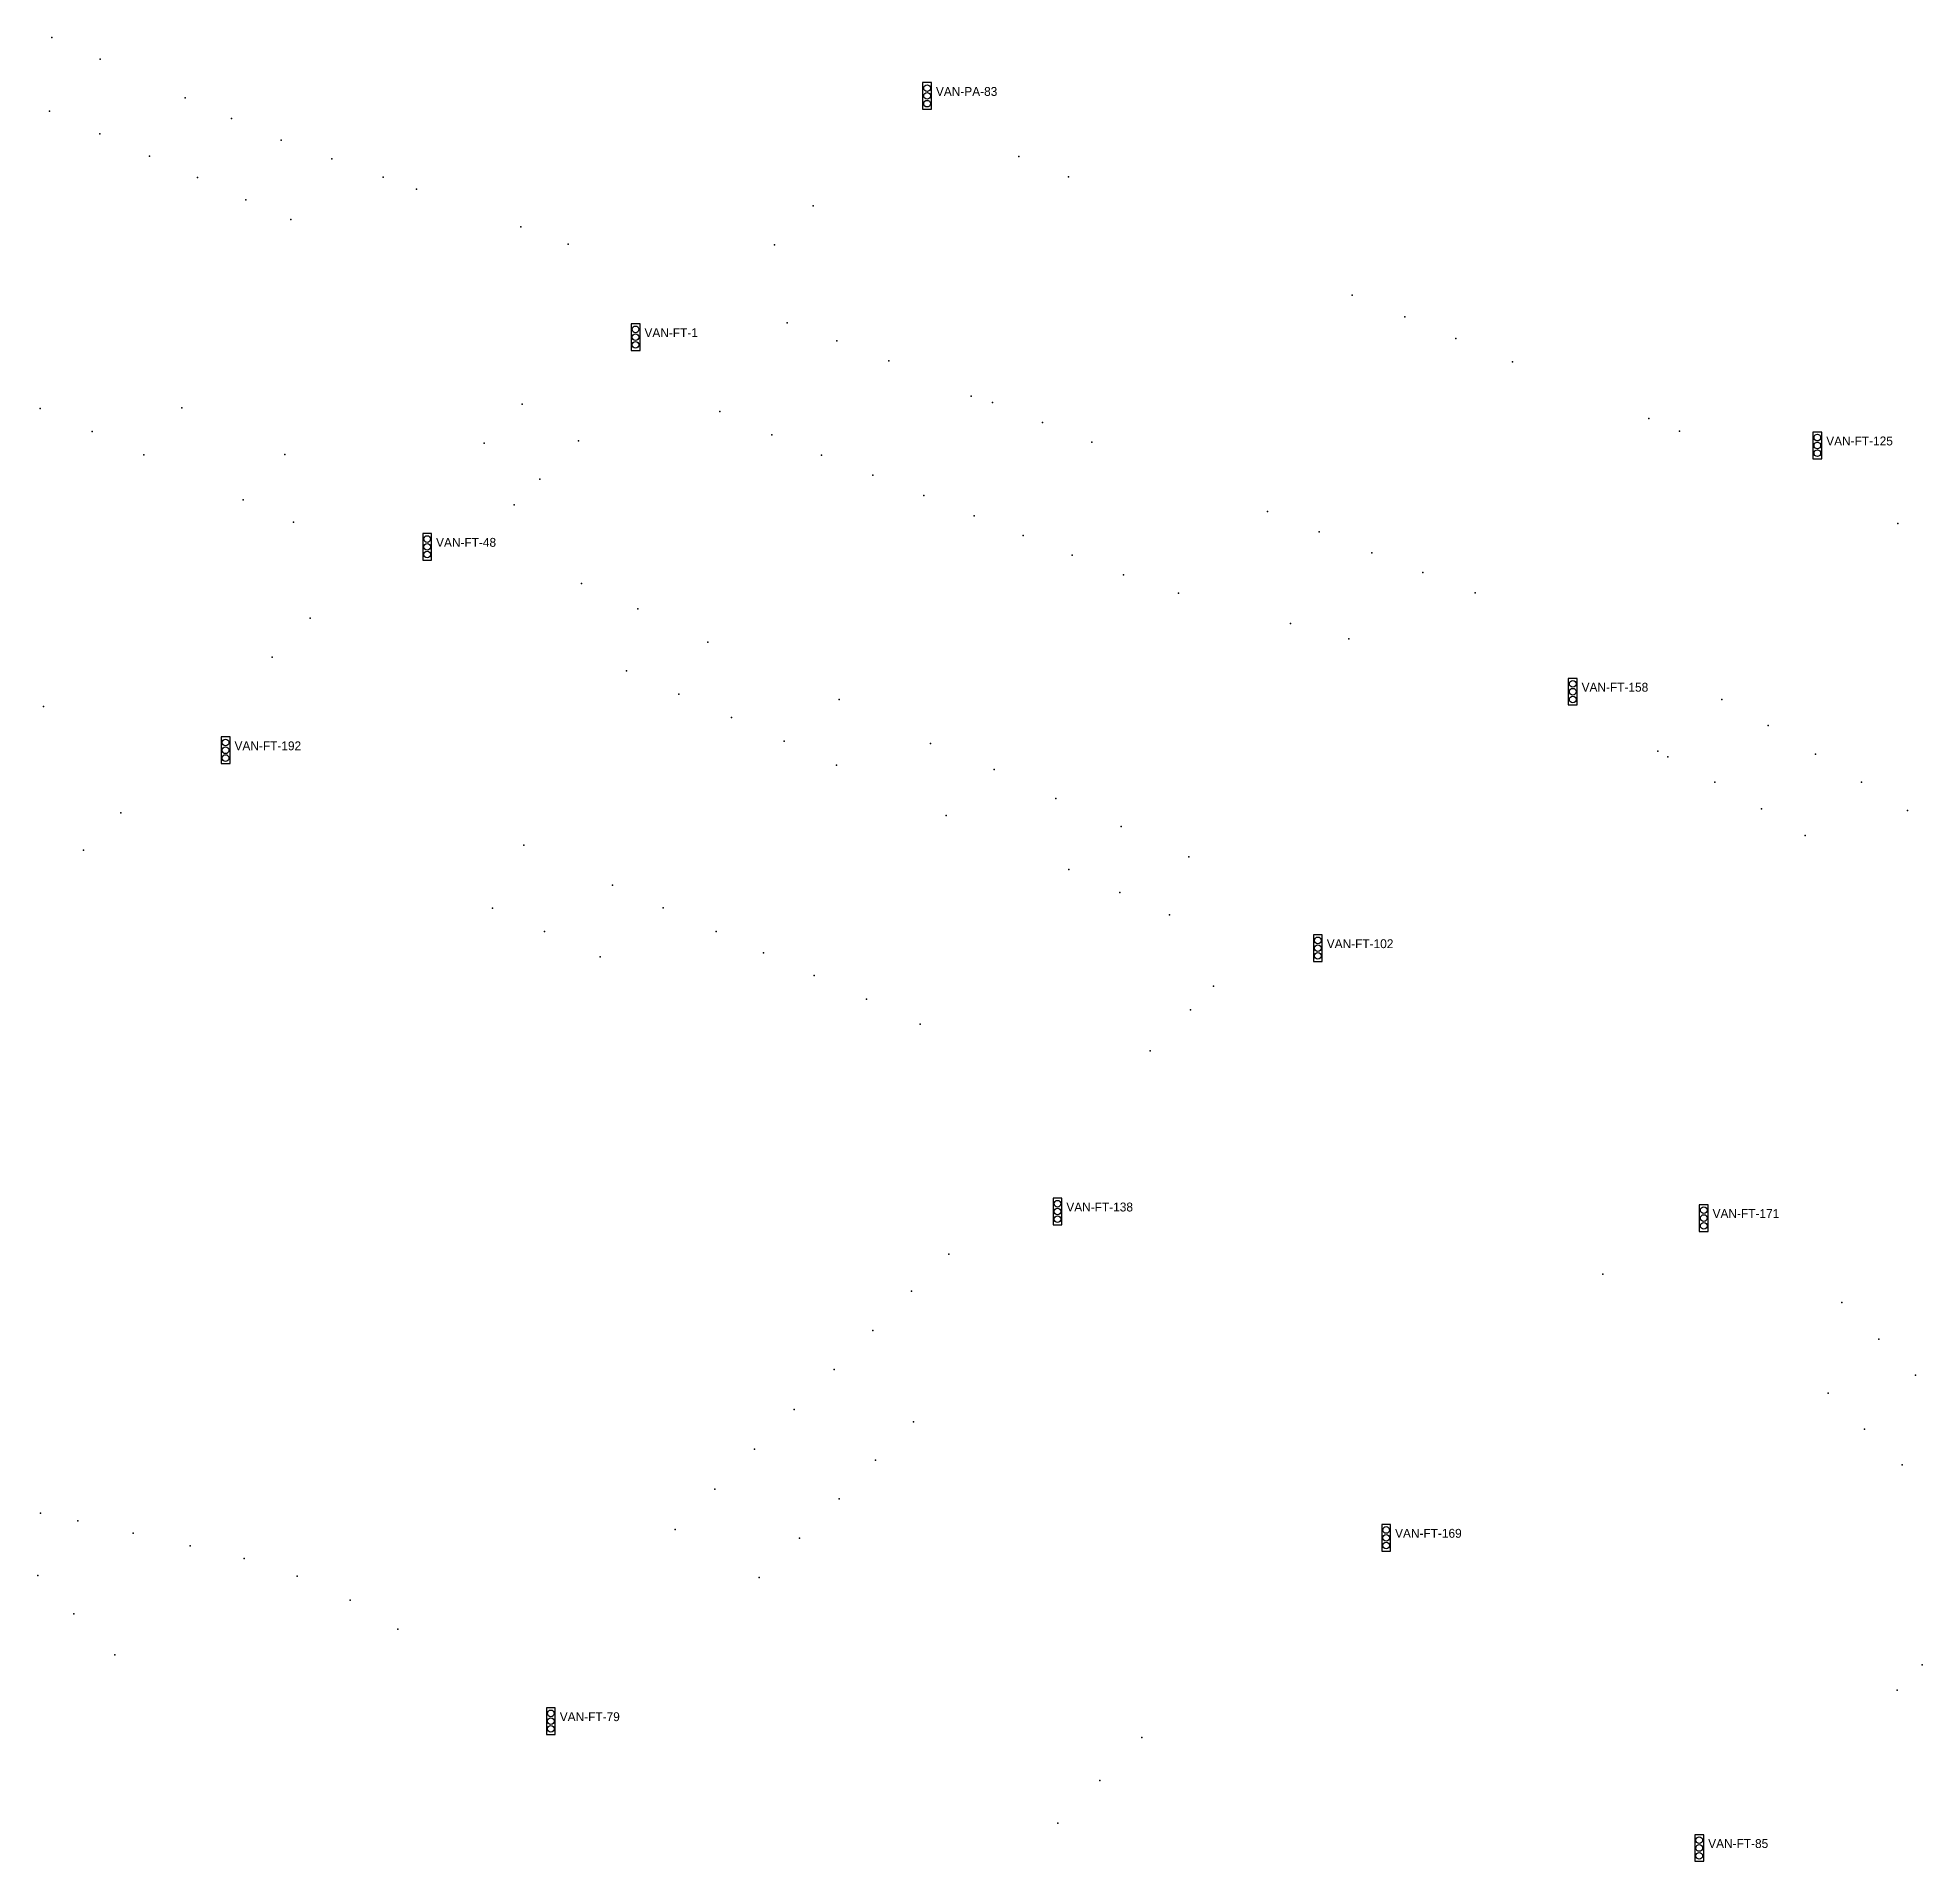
# Model space of a CAD drawing. Header units: inches. Extents: x 486474 to 494239, y 5455982 to 5460069.
# Drawn here: x 491201.6 to 491626, y 5459175.5 to 5459586.4 of the extents above; entities that cross this region are included whole.
import ezdxf

# ---------------------------------------------------------------- set-up
doc = ezdxf.new("R2010")
doc.units = ezdxf.units.IN
doc.header["$MEASUREMENT"] = 0
doc.layers.add('Parking Meters', color=10, linetype='Continuous')
doc.layers.add('Traffic Signals', color=10, linetype='Continuous')

msp = doc.modelspace()

# ---------------------------------------------------------------- texts
at = {"layer": 'Traffic Signals', "color": 1}
for s, p in [('VAN-PA-83', (491403.9, 5459573.25)), ('VAN-FT-1', (491338.26, 5459518.91)), ('VAN-FT-125', (491604.4, 5459494.51)), ('VAN-FT-48', (491291.33, 5459471.67)), ('VAN-FT-158', (491549.31, 5459439.03)), ('VAN-FT-192', (491245.94, 5459425.83)), ('VAN-FT-102', (491491.92, 5459381.25)), ('VAN-FT-138', (491433.27, 5459321.93)), ('VAN-FT-171', (491578.81, 5459320.45)), ('VAN-FT-169', (491507.3, 5459248.42)), ('VAN-FT-79', (491319.19, 5459207.11)), ('VAN-FT-85', (491577.82, 5459178.53))]:
    msp.add_text(s, height=2, dxfattribs=at).set_placement(p)

# ---------------------------------------------------------------- linework, layer by layer
at = {"layer": 'Parking Meters', "color": 7}
for p in [(491204.8, 5459586.37), (491204.8, 5459586.37), (491215.72, 5459581.51), (491215.72, 5459581.51), (491234.84, 5459572.78), (491204.31, 5459569.81), (491204.31, 5459569.81), (491245.26, 5459568.13), (491245.26, 5459568.13), (491215.62, 5459564.73), (491215.62, 5459564.73), (491256.44, 5459563.29), (491256.44, 5459563.29), (491226.83, 5459559.71), (491226.83, 5459559.71), (491267.83, 5459559.09), (491267.83, 5459559.09), (491422.54, 5459559.62), (491422.54, 5459559.62), (491237.6, 5459554.85), (491237.6, 5459554.85), (491279.42, 5459554.92), (491279.42, 5459554.92), (491433.73, 5459555), (491433.73, 5459555), (491286.94, 5459552.23), (491248.49, 5459549.87), (491248.49, 5459549.87), (491376.28, 5459548.46), (491376.28, 5459548.46), (491258.64, 5459545.4), (491310.46, 5459543.74), (491321.12, 5459539.88), (491321.12, 5459539.88), (491367.55, 5459539.71), (491367.55, 5459539.71), (491497.62, 5459528.37), (491497.62, 5459528.37), (491370.41, 5459522.15), (491509.52, 5459523.45), (491509.52, 5459523.45), (491381.59, 5459518.09), (491381.59, 5459518.09), (491520.98, 5459518.63), (491520.98, 5459518.63), (491393.28, 5459513.56), (491393.28, 5459513.56), (491533.72, 5459513.37), (491533.72, 5459513.37), (491310.74, 5459503.81), (491310.74, 5459503.81), (491411.83, 5459505.63), (491416.62, 5459504.17), (491202.21, 5459502.86), (491202.21, 5459502.86), (491234.05, 5459502.94), (491234.05, 5459502.94), (491355.22, 5459502.16), (491355.22, 5459502.16), (491427.87, 5459499.7), (491427.87, 5459499.7), (491564.47, 5459500.59), (491564.47, 5459500.59), (491213.9, 5459497.66), (491213.9, 5459497.66), (491323.39, 5459495.55), (491366.96, 5459496.89), (491366.96, 5459496.89), (491571.35, 5459497.72), (491225.54, 5459492.4), (491257.31, 5459492.45), (491257.31, 5459492.45), (491302.14, 5459495.02), (491302.14, 5459495.02), (491378.1, 5459492.31), (491378.1, 5459492.31), (491439.05, 5459495.26), (491439.05, 5459495.26), (491314.71, 5459486.93), (491314.71, 5459486.93), (491389.69, 5459487.84), (491389.69, 5459487.84), (491401.16, 5459483.21), (491401.16, 5459483.21), (491247.92, 5459482.28), (491247.92, 5459482.28), (491308.95, 5459481.11), (491412.51, 5459478.65), (491412.51, 5459478.65), (491478.58, 5459479.6), (491478.58, 5459479.6), (491259.24, 5459477.19), (491259.24, 5459477.19), (491423.54, 5459474.21), (491423.54, 5459474.21), (491490.24, 5459475.05), (491490.24, 5459475.05), (491620.56, 5459476.92), (491620.56, 5459476.92), (491502.08, 5459470.33), (491502.08, 5459470.33), (491434.56, 5459469.82), (491434.56, 5459469.82), (491513.59, 5459465.9), (491513.59, 5459465.9), (491324.11, 5459463.37), (491324.11, 5459463.37), (491446.18, 5459465.38), (491446.18, 5459465.38), (491336.75, 5459457.67), (491336.75, 5459457.67), (491458.56, 5459461.26), (491458.56, 5459461.26), (491525.33, 5459461.33), (491525.33, 5459461.33), (491262.96, 5459455.61), (491262.96, 5459455.61), (491483.76, 5459454.37), (491483.76, 5459454.37), (491352.54, 5459450.2), (491352.54, 5459450.2), (491496.89, 5459450.9), (491254.44, 5459446.8), (491254.44, 5459446.8), (491334.21, 5459443.76), (491334.21, 5459443.76), (491346, 5459438.44), (491346, 5459438.44), (491382.14, 5459437.24), (491382.14, 5459437.24), (491580.89, 5459437.25), (491580.89, 5459437.25), (491202.9, 5459435.69), (491357.86, 5459433.19), (491357.86, 5459433.19), (491369.71, 5459427.89), (491369.71, 5459427.89), (491591.36, 5459431.39), (491591.36, 5459431.39), (491402.66, 5459427.39), (491566.5, 5459425.6), (491568.73, 5459424.35), (491601.95, 5459424.93), (491601.95, 5459424.93), (491381.54, 5459422.5), (491417.03, 5459421.47), (491417.03, 5459421.47), (491430.9, 5459414.95), (491430.9, 5459414.95), (491579.34, 5459418.66), (491579.34, 5459418.66), (491612.34, 5459418.68), (491612.34, 5459418.68), (491220.36, 5459411.7), (491220.36, 5459411.7), (491406.21, 5459411.15), (491589.79, 5459412.6), (491589.79, 5459412.6), (491622.73, 5459412.29), (491622.73, 5459412.29), (491445.59, 5459408.65), (491445.59, 5459408.65), (491599.68, 5459406.64), (491599.68, 5459406.64), (491211.92, 5459403.29), (491311.07, 5459404.47), (491311.07, 5459404.47), (491433.84, 5459398.96), (491433.84, 5459398.96), (491460.86, 5459401.79), (491460.86, 5459401.79), (491331.03, 5459395.45), (491331.03, 5459395.45), (491445.33, 5459393.77), (491445.33, 5459393.77), (491304.01, 5459390.29), (491304.01, 5459390.29), (491342.46, 5459390.36), (491342.46, 5459390.36), (491315.78, 5459384.97), (491315.78, 5459384.97), (491354.41, 5459385.02), (491354.41, 5459385.02), (491456.51, 5459388.72), (491328.3, 5459379.3), (491328.3, 5459379.3), (491365.08, 5459380.2), (491365.08, 5459380.2), (491376.5, 5459375.12), (491376.5, 5459375.12), (491466.43, 5459372.7), (491388.3, 5459369.76), (491388.3, 5459369.76), (491400.37, 5459364.09), (491400.37, 5459364.09), (491461.26, 5459367.34), (491461.26, 5459367.34), (491452.14, 5459358.12), (491452.14, 5459358.12), (491406.82, 5459312.3), (491406.82, 5459312.3), (491554.1, 5459307.79), (491554.1, 5459307.79), (491398.41, 5459303.96), (491398.41, 5459303.96), (491607.95, 5459301.44), (491607.95, 5459301.44), (491389.66, 5459295.1), (491389.66, 5459295.1), (491616.25, 5459293.18), (491616.25, 5459293.18), (491380.97, 5459286.35), (491380.97, 5459286.35), (491624.47, 5459285.08), (491624.47, 5459285.08), (491604.81, 5459280.96), (491604.81, 5459280.96), (491371.99, 5459277.32), (491371.99, 5459277.32), (491398.87, 5459274.56), (491613.04, 5459272.91), (491613.04, 5459272.91), (491363.06, 5459268.36), (491363.06, 5459268.36), (491390.28, 5459265.93), (491390.28, 5459265.93), (491621.5, 5459264.82), (491621.5, 5459264.82), (491354.15, 5459259.39), (491354.15, 5459259.39), (491202.23, 5459253.95), (491382.11, 5459257.16), (491382.11, 5459257.16), (491210.68, 5459252.2), (491210.68, 5459252.2), (491223.12, 5459249.46), (491223.12, 5459249.46), (491345.21, 5459250.29), (491345.21, 5459250.29), (491235.93, 5459246.62), (491235.93, 5459246.62), (491373.16, 5459248.32), (491373.16, 5459248.32), (491248.12, 5459243.77), (491248.12, 5459243.77), (491201.62, 5459239.91), (491201.62, 5459239.91), (491260.08, 5459239.8), (491260.08, 5459239.8), (491364.1, 5459239.49), (491364.1, 5459239.49), (491271.97, 5459234.33), (491271.97, 5459234.33), (491209.73, 5459231.26), (491209.73, 5459231.26), (491282.7, 5459227.8), (491282.7, 5459227.8), (491218.98, 5459222.02), (491218.98, 5459222.02), (491626.04, 5459219.82), (491626.04, 5459219.82), (491620.37, 5459214.07), (491450.3, 5459203.4), (491450.3, 5459203.4), (491440.82, 5459193.75), (491440.82, 5459193.75), (491431.35, 5459184.13), (491431.35, 5459184.13)]:
    msp.add_point(p, dxfattribs=at)
at = {"layer": 'Traffic Signals', "color": 1}
for points in [[(491400.9, 5459570.25), (491402.9, 5459570.25), (491402.9, 5459576.25), (491400.9, 5459576.25)], [(491335.26, 5459515.91), (491337.26, 5459515.91), (491337.26, 5459521.91), (491335.26, 5459521.91)], [(491601.4, 5459491.51), (491603.4, 5459491.51), (491603.4, 5459497.51), (491601.4, 5459497.51)], [(491288.33, 5459468.67), (491290.33, 5459468.67), (491290.33, 5459474.67), (491288.33, 5459474.67)], [(491546.31, 5459436.03), (491548.31, 5459436.03), (491548.31, 5459442.03), (491546.31, 5459442.03)], [(491242.94, 5459422.83), (491244.94, 5459422.83), (491244.94, 5459428.83), (491242.94, 5459428.83)], [(491488.92, 5459378.25), (491490.92, 5459378.25), (491490.92, 5459384.25), (491488.92, 5459384.25)], [(491430.27, 5459318.93), (491432.27, 5459318.93), (491432.27, 5459324.93), (491430.27, 5459324.93)], [(491575.81, 5459317.45), (491577.81, 5459317.45), (491577.81, 5459323.45), (491575.81, 5459323.45)], [(491504.3, 5459245.42), (491506.3, 5459245.42), (491506.3, 5459251.42), (491504.3, 5459251.42)], [(491316.19, 5459204.11), (491318.19, 5459204.11), (491318.19, 5459210.11), (491316.19, 5459210.11)], [(491574.82, 5459175.53), (491576.82, 5459175.53), (491576.82, 5459181.53), (491574.82, 5459181.53)]]:
    msp.add_lwpolyline(points, close=True, dxfattribs=at)
for centre in [(491401.9, 5459575), (491401.9, 5459573.25), (491401.9, 5459571.5), (491336.26, 5459520.66), (491336.26, 5459518.91), (491336.26, 5459517.16), (491602.4, 5459496.26), (491602.4, 5459494.51), (491602.4, 5459492.76), (491289.33, 5459473.42), (491289.33, 5459471.67), (491289.33, 5459469.92), (491547.31, 5459440.78), (491547.31, 5459439.03), (491547.31, 5459437.28), (491243.94, 5459427.58), (491243.94, 5459425.83), (491243.94, 5459424.08), (491489.92, 5459383), (491489.92, 5459381.25), (491489.92, 5459379.5), (491431.27, 5459323.68), (491431.27, 5459321.93), (491576.81, 5459322.2), (491431.27, 5459320.18), (491576.81, 5459320.45), (491576.81, 5459318.7), (491505.3, 5459250.17), (491505.3, 5459248.42), (491505.3, 5459246.67), (491317.19, 5459208.86), (491317.19, 5459207.11), (491317.19, 5459205.36), (491575.82, 5459180.28), (491575.82, 5459178.53), (491575.82, 5459176.78)]:
    msp.add_circle(centre, 0.75, dxfattribs=at)

msp.set_redraw_order([(e.dxf.handle, doc.entitydb.next_handle()) for e in msp.query("TEXT MTEXT ATTDEF DIMENSION ARC_DIMENSION")])  # texts and dimensions are drawn at this point

doc.saveas('drawing.dxf')
